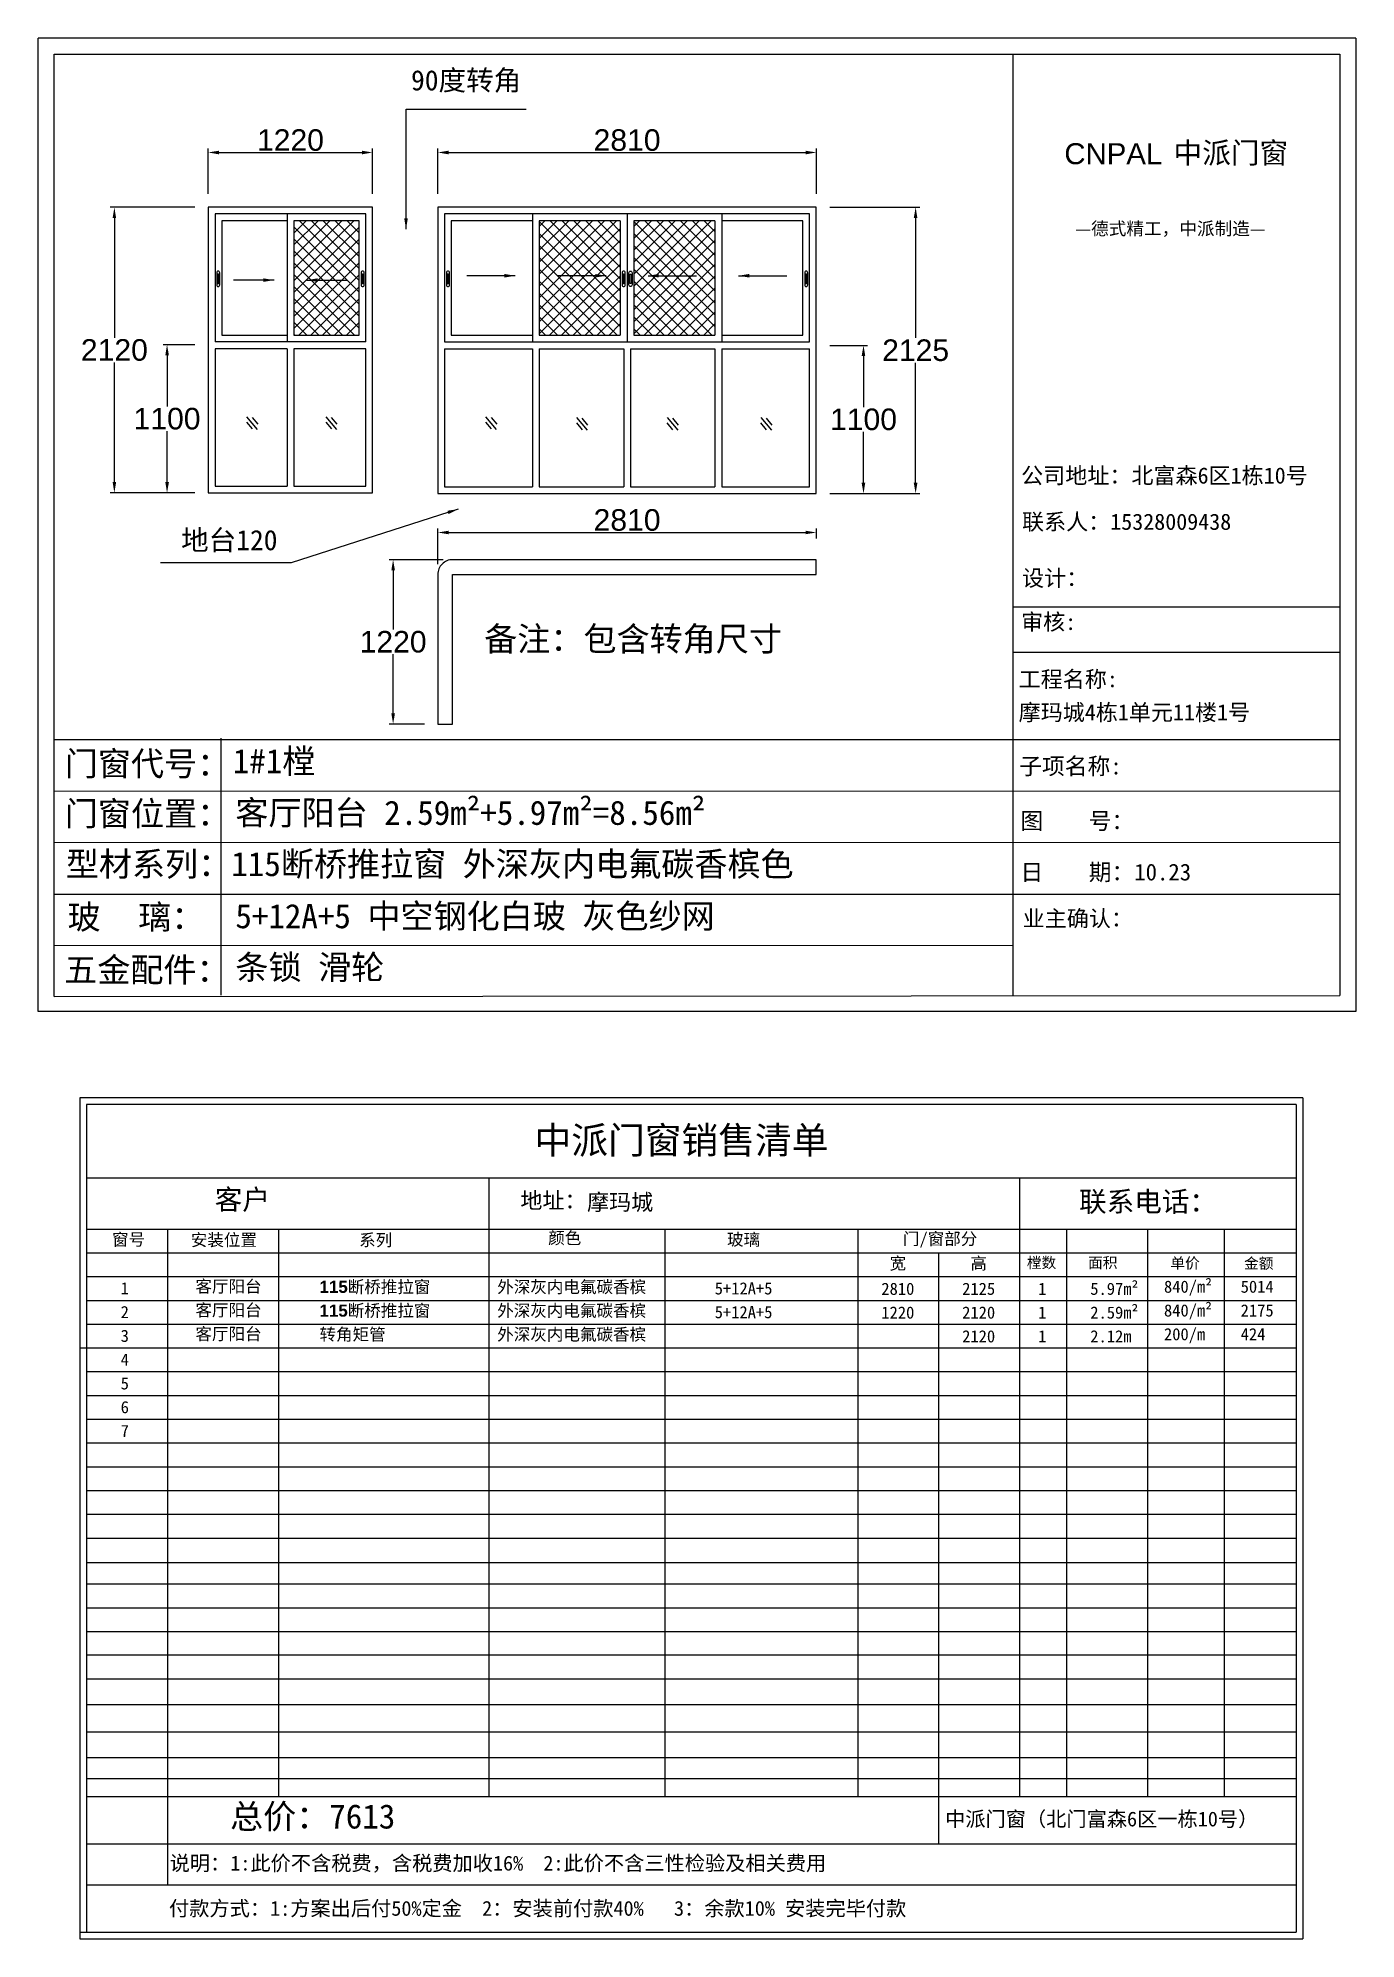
# Model space of a CAD drawing. Header units: inches. Extents: x -138455 to 599497, y -747149 to 13167.
# Drawn here: x 186478 to 196262, y -316519 to -302408 of the extents above; entities that cross this region are included whole.
import ezdxf

# ---------------------------------------------------------------- set-up
doc = ezdxf.new("R2010")
doc.units = ezdxf.units.IN
doc.header["$MEASUREMENT"] = 0
doc.header["$PDMODE"] = 35
doc.header["$PDSIZE"] = -3
doc.layers.add('0 @ 1', color=7, linetype='Continuous')
doc.styles.add('Annotative', font='arialbd.ttf')
doc.styles.add('MtXpl_', font='')
doc.styles.get("Standard").update_dxf_attribs({"font": 'arial.ttf'})
doc.styles.get('MtXpl_').set_extended_font_data('SimSun')
doc.dimstyles.get("Standard").update_dxf_attribs({"dimtxt": 80, "dimasz": 70, "dimexe": 40, "dimexo": 80, "dimgap": 0, "dimtad": 1, "dimtih": 1, "dimtoh": 1, "dimdec": 0, "dimzin": 0, "dimdsep": 46, "dimtxsty": 'Standard', "dimcen": 0.09, "dimadec": 0, "dimazin": 0, "dimtfac": 1, "dimtdec": 0, "dimtofl": 0, "dimtmove": 0, "dimatfit": 3, "dimfxl": 0, "dimtolj": 1, "dimtzin": 0, "dimarcsym": 0})
pattern_1 = [(45, (0, 355.72), (-44.194174, 44.194174), []), (135, (0, 355.72), (-44.194174, -44.194174), [])]

msp = doc.modelspace()

# ---------------------------------------------------------------- texts
msp.add_text('CNPAL', height=156.04).set_placement((194096.8, -303344.2))
at = {"style": 'MtXpl_'}
for s, height, p in [('中派门窗', 156.04, (194907.1, -303337.8)), ('—德式精工，中派制造—', 96.027, (194178.5, -303870.2)), ('公司地址：北富森6区1栋10号', 120.034, (193776.1, -305715.1)), ('联系人：15328009438', 120.034, (193782.6, -306058.2)), ('设计：', 120.03, (193782.8, -306476.2)), ('审核:', 120.03, (193775.1, -306801.6)), ('工程名称:', 120.03, (193757.6, -307226.7)), ('摩玛城4栋1单元11楼1号', 120.034, (193757.6, -307473.2)), ('子项名称:', 124.04, (193761.4, -307874.1)), ('图    号：', 124.04, (193770.3, -308280.9)), ('日    期：10.23', 124.037, (193770.8, -308660.9)), ('业主确认：', 120.03, (193787.4, -309003))]:
    msp.add_text(s, height=height, dxfattribs=at).set_placement(p)
at = {"layer": '0 @ 1', "style": 'Annotative'}
for s, height, p in [('门窗代号：', 180.05, (186677, -307883.7)), ('门窗位置：', 180.05, (186677, -308254.6)), ('型材系列：', 180.05, (186684.6, -308629.3)), ('玻    璃：', 180.05, (186697.2, -309022.2)), ('五金配件：', 180.05, (186672.6, -309413.7)), ('摩玛城', 120, (190553.7, -311108.6))]:
    msp.add_text(s, height=height, dxfattribs=at).set_placement(p)
for s, width, insert, char_height, attachment_point in [('{\\fSimSun|b1|i0|c134|p2;90度转角}', 3781.18, (189247.1, -302646.1), 150, 1), ('{\\fSimSun|b1|i0|c134|p2;地台120 }', 3781.18, (188255.8, -306059.6), 150, 3), ('{\\fSimSun|b1|i0|c134|p2;备注：包含转角尺寸}', 7839.588, (189790.2, -306777.5), 180.051, 1), ('{\\fSimSun|b1|i0|c134|p2;1#1樘}', 4396.385, (187923.8, -307685.2), 180.051, 1), ('{\\fSimSun|b1|i0|c134|p2;客厅阳台 2.59m²+5.97m²=8.56m²}', 7839.588, (187943.2, -308068.4), 180.051, 1), ('{\\fSimSun|b1|i0|c134|p2;115断桥推拉窗 外深灰内电氟碳香槟色}', 9006.576, (187913.2, -308448.6), 180.051, 1), ('{\\fSimSun|b1|i0|c134|p2;5+12A+5 中空钢化白玻 灰色纱网}', 7839.588, (187943.3, -308835.5), 180.051, 1), ('{\\fSimSun|b1|i0|c134|p2;条锁 滑轮}', 7839.588, (187943.5, -309215.3), 180.051, 1), ('{\\fSimSun|b1|i0|c134|p2;中派门窗销售清单}', 2802.276, (190164, -310489.3), 200, 1), ('{\\fSimSun|b1|i0|c134|p2;客户}', 485.592, (187790.1, -310954.5), 150, 1), ('{\\fSimSun|b1|i0|c134|p2;地址：}', 3483.473, (190058.8, -310976.1), 120, 1), ('{\\fSimSun|b1|i0|c134|p2;联系电话：}', 1409.924, (194206.4, -310969.4), 150, 1), ('{\\fSimSun|b1|i0|c134|p2;窗号}', 485.592, (187027.4, -311281), 90, 1), ('{\\fSimSun|b1|i0|c134|p2;安装位置}', 706.927, (187612.3, -311284.3), 90, 1), ('{\\fSimSun|b1|i0|c134|p2;系列}', 485.592, (188861.9, -311285.1), 90, 1), ('{\\fSimSun|b1|i0|c134|p2;颜色}', 485.592, (190265.4, -311269.5), 90, 1), ('{\\fSimSun|b1|i0|c134|p2;玻璃}', 485.592, (191593, -311281.2), 90, 1), ('{\\fSimSun|b1|i0|c134|p2;门/窗部分}', 603.897, (192898.3, -311275.8), 90, 1), ('{\\fSimSun|b1|i0|c134|p2;宽 }', 603.897, (192799.5, -311457.9), 90, 1), ('{\\fSimSun|b1|i0|c134|p2;高 }', 603.897, (193399.5, -311457.9), 90, 1), ('{\\fSimSun|b1|i0|c134|p2;樘数}', 603.897, (193818.3, -311458.1), 80, 1), ('{\\fSimSun|b1|i0|c134|p2;面积}', 603.897, (194272.7, -311458.1), 80, 1), ('{\\fSimSun|b1|i0|c134|p2;单价}', 603.897, (194883.7, -311461.8), 80, 1), ('{\\fSimSun|b1|i0|c134|p2;金额}', 603.897, (195430.7, -311463.3), 80, 1), ('{\\fSimSun|b1|i0|c134|p2;1}', 485.592, (187091.8, -311643.3), 90, 1), ('{\\fSimSun|b1|i0|c134|p2;客厅阳台}', 1533.976, (187647, -311629.1), 90, 1), ('115{\\fSimSun|b1|i0|c134|p2;断桥推拉窗}', 997.546, (188567.6, -311632.6), 90, 1), ('{\\fSimSun|b1|i0|c134|p2;外深灰内电氟碳香槟}', 1304.364, (189887.1, -311632.9), 90, 1), ('{\\fSimSun|b1|i0|c134|p2;5+12A+5}', 997.546, (191501.4, -311644), 90, 1), ('{\\fSimSun|b1|i0|c134|p2;2810}', 997.546, (192738.4, -311647), 90, 1), ('{\\fSimSun|b1|i0|c134|p2;2125}', 997.546, (193338.4, -311647), 90, 1), ('{\\fSimSun|b1|i0|c134|p2;1}', 997.546, (193902.2, -311647), 90, 1), ('{\\fSimSun|b1|i0|c134|p2;5.97m²}', 997.546, (194289.4, -311647), 90, 1), ('{\\fSimSun|b1|i0|c134|p2;840/m²}', 997.546, (194836.4, -311631.3), 90, 1), ('{\\fSimSun|b1|i0|c134|p2;5014}', 997.546, (195405.7, -311631.3), 90, 1), ('{\\fSimSun|b1|i0|c134|p2;2}', 485.592, (187091.8, -311819.7), 90, 1), ('{\\fSimSun|b1|i0|c134|p2;客厅阳台}', 1533.976, (187647, -311805.6), 90, 1), ('115{\\fSimSun|b1|i0|c134|p2;断桥推拉窗}', 997.546, (188567.6, -311809.1), 90, 1), ('{\\fSimSun|b1|i0|c134|p2;外深灰内电氟碳香槟}', 1304.364, (189887.1, -311809.3), 90, 1), ('{\\fSimSun|b1|i0|c134|p2;5+12A+5}', 997.546, (191501.4, -311820.5), 90, 1), ('{\\fSimSun|b1|i0|c134|p2;1220}', 997.546, (192738.4, -311823.5), 90, 1), ('{\\fSimSun|b1|i0|c134|p2;2120}', 997.546, (193338.4, -311823.5), 90, 1), ('{\\fSimSun|b1|i0|c134|p2;1}', 997.546, (193902.2, -311823.5), 90, 1), ('{\\fSimSun|b1|i0|c134|p2;2.59m²}', 997.546, (194289.4, -311823.5), 90, 1), ('{\\fSimSun|b1|i0|c134|p2;840/m²}', 997.546, (194836.4, -311807.8), 90, 1), ('{\\fSimSun|b1|i0|c134|p2;2175}', 997.546, (195405.7, -311807.8), 90, 1), ('{\\fSimSun|b1|i0|c134|p2;客厅阳台}', 1533.976, (187647, -311982), 90, 1), ('{\\fSimSun|b1|i0|c134|p2;转角矩管}', 997.546, (188567.6, -311985.6), 90, 1), ('{\\fSimSun|b1|i0|c134|p2;外深灰内电氟碳香槟}', 1304.364, (189887.1, -311985.8), 90, 1), ('{\\fSimSun|b1|i0|c134|p2;200/m}', 997.546, (194836.4, -311984.2), 90, 1), ('{\\fSimSun|b1|i0|c134|p2;424}', 997.546, (195405.7, -311984.2), 90, 1), ('{\\fSimSun|b1|i0|c134|p2;3}', 485.592, (187091.8, -311996.2), 90, 1), ('{\\fSimSun|b1|i0|c134|p2;2120}', 997.546, (193338.4, -312000), 90, 1), ('{\\fSimSun|b1|i0|c134|p2;1}', 997.546, (193902.2, -312000), 90, 1), ('{\\fSimSun|b1|i0|c134|p2;2.12m}', 997.546, (194289.4, -312000), 90, 1), ('{\\fSimSun|b1|i0|c134|p2;4}', 485.592, (187091.8, -312172.7), 90, 1), ('{\\fSimSun|b1|i0|c134|p2;5}', 485.592, (187091.8, -312349.2), 90, 1), ('{\\fSimSun|b1|i0|c134|p2;6}', 485.592, (187091.8, -312525.6), 90, 1), ('{\\fSimSun|b1|i0|c134|p2;7}', 485.592, (187091.8, -312702.1), 90, 1), ('{\\fSimSun|b1|i0|c134|p2;总价：7613}', 2957.882, (187904, -315518.9), 180, 1), ('{\\fSimSun|b1|i0|c134|p2;中派门窗（北门富森6区一栋10号）}', 2734.804, (193211.6, -315572.8), 110, 1), ('{\\fSimSun|b1|i0|c134|p2;说明：1:此价不含税费，含税费加收16%  2:此价不含三性检验及相关费用}', 6113.097, (187455, -315900.6), 110, 1), ('{\\fSimSun|b1|i0|c134|p2;付款方式：1:方案出后付50%定金  2：安装前付款40%   3：余款10% 安装完毕付款}', 6510.182, (187450.7, -316236.1), 110, 1)]:
    msp.add_mtext_dynamic_manual_height_columns(s, width=width, gutter_width=903.5, heights=[0], dxfattribs=dict(at, insert=insert, char_height=char_height, attachment_point=attachment_point))

# ---------------------------------------------------------------- blocks, each defined once
blk = doc.blocks.new('*D2039')
at = {"color": 0, "lineweight": -2, "transparency": 16777216}
for p, q in [((187642, -303664), (187015, -303664)), ((187045, -303744), (187045, -304632)), ((187045, -305704), (187045, -304815)), ((187642, -305784), (187015, -305784))]:
    blk.add_line(p, q, dxfattribs=at)
at = {"color": 0, "transparency": 16777216}
for points in [[(187032, -303744), (187058, -303744), (187045, -303664)], [(187032, -305704), (187058, -305704), (187045, -305784)]]:
    blk.add_solid(points, dxfattribs=at)
at = {"layer": 'Defpoints', "color": 0, "transparency": 16777216}
for p in [(187742, -303664), (187045, -305784), (187742, -305784)]:
    blk.add_point(p, dxfattribs=at)
at = {"color": 0, "transparency": 16777216, "insert": (187045, -304724), "char_height": 160, "attachment_point": 5}
blk.add_mtext('\\A1;2120', dxfattribs=at)
blk = doc.blocks.new('*D2040')
at = {"color": 0, "lineweight": -2, "transparency": 16777216}
for p, q in [((187742, -303564), (187742, -303227)), ((188962, -303564), (188962, -303227)), ((187822, -303257), (188882, -303257))]:
    blk.add_line(p, q, dxfattribs=at)
at = {"color": 0, "transparency": 16777216}
for points in [[(187822, -303244), (187822, -303271), (187742, -303257)], [(188882, -303244), (188882, -303271), (188962, -303257)]]:
    blk.add_solid(points, dxfattribs=at)
at = {"layer": 'Defpoints', "color": 0, "transparency": 16777216}
for p in [(188962, -303257), (187742, -303664), (188962, -303664)]:
    blk.add_point(p, dxfattribs=at)
at = {"color": 0, "transparency": 16777216, "insert": (188352, -303166), "char_height": 160, "attachment_point": 5}
blk.add_mtext('\\A1;1220', dxfattribs=at)
blk = doc.blocks.new('*D2041')
at = {"color": 0, "lineweight": -2, "transparency": 16777216}
for p, q in [((189446, -303564), (189446, -303227)), ((192256, -303564), (192256, -303227)), ((189526, -303257), (192176, -303257))]:
    blk.add_line(p, q, dxfattribs=at)
at = {"color": 0, "transparency": 16777216}
for points in [[(189526, -303244), (189526, -303271), (189446, -303257)], [(192176, -303244), (192176, -303271), (192256, -303257)]]:
    blk.add_solid(points, dxfattribs=at)
at = {"layer": 'Defpoints', "color": 0, "transparency": 16777216}
for p in [(192256, -303257), (189446, -303664), (192256, -303664)]:
    blk.add_point(p, dxfattribs=at)
at = {"color": 0, "transparency": 16777216, "insert": (190851, -303166), "char_height": 160, "attachment_point": 5}
blk.add_mtext('\\A1;2810', dxfattribs=at)
blk = doc.blocks.new('*D2042')
at = {"color": 0, "lineweight": -2, "transparency": 16777216}
for p, q in [((192356, -303664), (193023, -303664)), ((192993, -303744), (192993, -304634)), ((192993, -305709), (192993, -304818)), ((192356, -305789), (193023, -305789))]:
    blk.add_line(p, q, dxfattribs=at)
at = {"color": 0, "transparency": 16777216}
for points in [[(192979, -303744), (193006, -303744), (192993, -303664)], [(192979, -305709), (193006, -305709), (192993, -305789)]]:
    blk.add_solid(points, dxfattribs=at)
at = {"layer": 'Defpoints', "color": 0, "transparency": 16777216}
for p in [(192256, -303664), (192256, -305789), (192993, -305789)]:
    blk.add_point(p, dxfattribs=at)
at = {"color": 0, "transparency": 16777216, "insert": (192993, -304726), "char_height": 160, "attachment_point": 5}
blk.add_mtext('\\A1;2125', dxfattribs=at)
blk = doc.blocks.new('123as')
at = {"color": 0}
for p, q in [((90189, 51387), (90252, 51462)), ((90194, 51330), (90312, 51470)), ((90251, 51335), (90314, 51410))]:
    blk.add_line(p, q, dxfattribs=at)
blk = doc.blocks.new('*D2043')
at = {"color": 0, "lineweight": -2, "transparency": 16777216}
for p, q in [((192356, -304689), (192636, -304689)), ((192606, -304769), (192606, -305147)), ((192606, -305709), (192606, -305330)), ((192356, -305789), (192636, -305789))]:
    blk.add_line(p, q, dxfattribs=at)
at = {"color": 0, "transparency": 16777216}
for points in [[(192592, -304769), (192619, -304769), (192606, -304689)], [(192592, -305709), (192619, -305709), (192606, -305789)]]:
    blk.add_solid(points, dxfattribs=at)
at = {"layer": 'Defpoints', "color": 0, "transparency": 16777216}
for p in [(192256, -304689), (192256, -305789), (192606, -305789)]:
    blk.add_point(p, dxfattribs=at)
at = {"color": 0, "transparency": 16777216, "insert": (192606, -305239), "char_height": 160, "attachment_point": 5}
blk.add_mtext('\\A1;1100', dxfattribs=at)
blk = doc.blocks.new('123z')
at = {"color": 0}
for points in [[(94078, 52755), (94078, 52755, 0.414214), (94088, 52765), (94088, 52845, 0.414214), (94078, 52855), (94078, 52855, 0.414214), (94068, 52845), (94068, 52765, 0.414214)], [(94078, 52775), (94078, 52775, 0.414214), (94083, 52780), (94083, 52830, 0.414214), (94078, 52835), (94078, 52835, 0.414214), (94073, 52830), (94073, 52780, 0.414214)]]:
    blk.add_lwpolyline(points, format="xyb", close=True, dxfattribs=at)
blk = doc.blocks.new('*D2044')
at = {"color": 0, "lineweight": -2, "transparency": 16777216}
for p, q in [((187642, -304684), (187406, -304684)), ((187436, -304764), (187436, -305142)), ((187436, -305704), (187436, -305325)), ((187642, -305784), (187406, -305784))]:
    blk.add_line(p, q, dxfattribs=at)
at = {"color": 0, "transparency": 16777216}
for points in [[(187423, -304764), (187450, -304764), (187436, -304684)], [(187423, -305704), (187450, -305704), (187436, -305784)]]:
    blk.add_solid(points, dxfattribs=at)
at = {"layer": 'Defpoints', "color": 0, "transparency": 16777216}
for p in [(187742, -304684), (187436, -305784), (187742, -305784)]:
    blk.add_point(p, dxfattribs=at)
at = {"color": 0, "transparency": 16777216, "insert": (187436, -305234), "char_height": 160, "attachment_point": 5}
blk.add_mtext('\\A1;1100', dxfattribs=at)
blk = doc.blocks.new('*D2045')
at = {"color": 0, "lineweight": -2, "transparency": 16777216}
for p, q in [((189446, -306313), (189446, -306048)), ((192256, -306122), (192256, -306048)), ((189526, -306078), (192176, -306078))]:
    blk.add_line(p, q, dxfattribs=at)
at = {"color": 0, "transparency": 16777216}
for points in [[(189526, -306065), (189526, -306091), (189446, -306078)], [(192176, -306065), (192176, -306091), (192256, -306078)]]:
    blk.add_solid(points, dxfattribs=at)
at = {"layer": 'Defpoints', "color": 0, "transparency": 16777216}
for p in [(192256, -306078), (192256, -306222), (189446, -306413)]:
    blk.add_point(p, dxfattribs=at)
at = {"color": 0, "transparency": 16777216, "insert": (190851, -305986), "char_height": 160, "attachment_point": 5}
blk.add_mtext('\\A1;2810', dxfattribs=at)
blk = doc.blocks.new('*D2046')
at = {"color": 0, "lineweight": -2, "transparency": 16777216}
for p, q in [((189486, -306280), (189084, -306280)), ((189114, -306360), (189114, -306798)), ((189114, -307420), (189114, -306982)), ((189346, -307500), (189084, -307500))]:
    blk.add_line(p, q, dxfattribs=at)
at = {"color": 0, "transparency": 16777216}
for points in [[(189101, -306360), (189128, -306360), (189114, -306280)], [(189101, -307420), (189128, -307420), (189114, -307500)]]:
    blk.add_solid(points, dxfattribs=at)
at = {"layer": 'Defpoints', "color": 0, "transparency": 16777216}
for p in [(189586, -306280), (189114, -307500), (189446, -307500)]:
    blk.add_point(p, dxfattribs=at)
at = {"color": 0, "transparency": 16777216, "insert": (189114, -306890), "char_height": 160, "attachment_point": 5}
blk.add_mtext('\\A1;1220', dxfattribs=at)

# ---------------------------------------------------------------- dimensions: what is measured, and where the dimension line sits
for base, p1, p2, picture, middle in [((188962.1, -303257.4), (187742.1, -303663.7), (188962.1, -303663.7), '*D2040', (188352.1, -303165.7)), ((192255.7, -303257.4), (189445.7, -303663.7), (192255.7, -303663.7), '*D2041', (190850.7, -303165.7)), ((192255.7, -306078), (189445.7, -306413.3), (192255.7, -306221.6), '*D2045', (190850.7, -305986.3))]:
    dim = msp.add_linear_dim(base=base, p1=p1, p2=p2, dimstyle='Standard', override={"dimtxt": 160, "dimasz": 80, "dimexe": 30, "dimexo": 100, "dimgap": 10, "dimfxl": 100})
    dim.commit()
    dim.dimension.update_dxf_attribs({"geometry": picture, "text_midpoint": middle})
for base, p1, p2, picture, middle in [((187045.2, -305783.7), (187742.1, -303663.7), (187742.1, -305783.7), '*D2039', (187045.2, -304723.7)), ((187436.5, -305783.7), (187742.1, -304683.7), (187742.1, -305783.7), '*D2044', (187436.5, -305233.7)), ((192605.7, -305788.7), (192255.7, -304688.7), (192255.7, -305788.7), '*D2043', (192605.7, -305238.7)), ((189114.2, -307499.9), (189586.4, -306279.9), (189445.7, -307499.9), '*D2046', (189114.2, -306889.9))]:
    dim = msp.add_linear_dim(base=base, p1=p1, p2=p2, angle=90, dimstyle='Standard', override={"dimtxt": 160, "dimasz": 80, "dimexe": 30, "dimexo": 100, "dimgap": 10, "dimfxl": 100})
    dim.commit()
    dim.dimension.update_dxf_attribs({"geometry": picture, "text_midpoint": middle})
dim = msp.add_linear_dim(base=(192992.8, -305788.7), p1=(192255.7, -303663.7), p2=(192255.7, -305788.7), angle=90, dimstyle='Standard', override={"dimtxt": 160, "dimasz": 80, "dimexe": 30, "dimexo": 100, "dimgap": 10, "dimfxl": 100})
dim.commit()
dim.dimension.update_dxf_attribs({"geometry": '*D2042', "text_midpoint": (192992.8, -304726.2), "dimtype": 160})

# ---------------------------------------------------------------- hatches: boundary and pattern name
h = msp.add_hatch()
h.set_pattern_fill('ANSI37', color=256, scale=500)
h.set_pattern_definition(pattern_1)
h.paths.add_polyline_path([(188377.1, -304613.7), (188862.1, -304613.7), (188862.1, -303763.7), (188377.1, -303763.7)])
h = msp.add_hatch()
h.set_pattern_fill('ANSI37', color=256, scale=500)
h.set_pattern_definition([(45, (-702.5, 355.72), (-44.194174, 44.194174), []), (135, (-702.5, 355.72), (-44.194174, -44.194174), [])])
h.paths.add_polyline_path([(190800.7, -303763.7), (190198.2, -303763.7), (190198.2, -304613.7), (190800.7, -304613.7)])
h = msp.add_hatch()
h.set_pattern_fill('ANSI37', color=256, scale=500)
h.set_pattern_definition(pattern_1)
h.paths.add_polyline_path([(191503.2, -303763.7), (190900.7, -303763.7), (190900.7, -304613.7), (191503.2, -304613.7)])

# ---------------------------------------------------------------- linework, layer by layer
for p, q in [((196261.6, -302407.5), (186478.2, -302407.5)), ((186478.2, -309634.9), (186478.2, -302407.5)), ((186598.3, -302527.1), (196142, -302527.1)), ((186598.3, -309521.7), (186598.3, -302527.1)), ((193713.6, -302527.1), (193713.6, -309515.4)), ((196142, -302527.1), (196142, -309515)), ((196261.6, -302407.5), (196261.6, -309634.9)), ((188962.1, -303663.7), (187742.1, -303663.7)), ((187742.1, -303663.7), (187742.1, -305783.7)), ((188962.1, -305783.7), (188962.1, -303663.7)), ((192255.7, -303663.7), (189445.7, -303663.7)), ((189445.7, -303663.7), (189445.7, -305788.7)), ((192255.7, -305788.7), (192255.7, -303663.7)), ((188327.1, -303713.7), (188327.1, -304663.7)), ((188377.1, -303763.7), (188377.1, -304613.7)), ((192205.7, -303713.7), (189495.7, -303713.7)), ((189495.7, -303713.7), (189495.7, -304663.7)), ((189545.7, -303763.7), (189545.7, -304613.7)), ((190148.2, -303763.7), (189545.7, -303763.7)), ((190148.2, -303713.7), (190148.2, -304663.7)), ((190800.7, -303763.7), (190198.2, -303763.7)), ((190198.2, -303763.7), (190198.2, -304613.7)), ((190800.7, -303763.7), (190800.7, -304613.7)), ((190850.7, -303713.7), (190850.7, -304663.7)), ((190900.7, -303763.7), (190900.7, -304613.7)), ((191503.2, -303763.7), (190900.7, -303763.7)), ((191503.2, -303763.7), (191503.2, -304613.7)), ((191553.2, -303713.7), (191553.2, -304663.7)), ((192155.7, -303763.7), (191553.2, -303763.7)), ((192155.7, -304613.7), (192155.7, -303763.7)), ((192205.7, -304663.7), (192205.7, -303713.7)), ((189545.7, -304613.7), (190148.2, -304613.7)), ((190198.2, -304613.7), (190800.7, -304613.7)), ((190900.7, -304613.7), (191503.2, -304613.7)), ((191553.2, -304613.7), (192155.7, -304613.7)), ((188912.1, -304663.7), (187792.1, -304663.7)), ((188327.1, -304713.7), (187792.1, -304713.7)), ((188327.1, -304713.7), (188327.1, -305733.7)), ((188912.1, -304713.7), (188377.1, -304713.7)), ((188377.1, -304713.7), (188377.1, -305733.7)), ((189495.7, -304663.7), (192205.7, -304663.7)), ((189495.7, -304713.7), (190148.2, -304713.7)), ((189495.7, -304713.7), (189495.7, -305738.7)), ((190148.2, -304713.7), (190148.2, -305738.7)), ((190198.2, -304713.7), (190198.2, -305738.7)), ((190198.2, -304713.7), (190825.7, -304713.7)), ((190825.7, -304713.7), (190825.7, -305738.7)), ((190875.7, -304713.7), (190875.7, -305738.7)), ((190875.7, -304713.7), (191503.2, -304713.7)), ((191503.2, -304713.7), (191503.2, -305738.7)), ((191553.2, -304713.7), (191553.2, -305738.7)), ((191553.2, -304713.7), (192205.7, -304713.7)), ((192205.7, -305738.7), (192205.7, -304713.7)), ((187742.1, -305783.7), (188962.1, -305783.7)), ((189495.7, -305738.7), (190148.2, -305738.7)), ((190198.2, -305738.7), (190825.7, -305738.7)), ((190875.7, -305738.7), (191503.2, -305738.7)), ((191553.2, -305738.7), (192205.7, -305738.7)), ((189445.7, -305788.7), (192255.7, -305788.7)), ((193713.6, -306629.8), (196142, -306629.8)), ((193713.6, -306966.1), (196142, -306966.1)), ((186597, -307614), (196142, -307614)), ((187834.1, -307604.6), (187834.6, -309513.1)), ((186597.3, -307997.1), (196142, -307994.5)), ((186597.5, -308380.4), (196142, -308377.8)), ((186597.8, -308763.9), (196142, -308763.9)), ((186598, -309144.3), (193713.6, -309140.9)), ((186598.3, -309521.7), (196142, -309515)), ((196261.6, -309634.9), (186478.2, -309634.9)), ((195867.9, -310275), (186788.7, -310275)), ((186788.7, -310275), (186788.7, -316518.5)), ((195867.9, -310275), (195867.9, -316518.5)), ((195817.9, -310325), (186838.7, -310325)), ((186838.7, -310325), (186838.7, -316468.5)), ((195817.9, -310325), (195817.9, -316468.5)), ((195817.9, -310871.4), (186838.7, -310871.4)), ((189824.5, -310871.4), (189824.5, -314236.4)), ((193762.9, -310871.4), (193762.9, -315460)), ((186838.7, -311248.4), (195817.9, -311248.4)), ((187438.7, -311248.4), (187438.7, -313542.5)), ((188263.2, -311248.4), (188263.2, -315460)), ((191132, -311248.4), (191132, -315460)), ((192562.9, -311248.4), (192562.9, -315460)), ((194114, -311248.4), (194114, -315460)), ((194714, -311248.4), (194714, -312836.6)), ((195283.3, -311248.4), (195283.3, -315460)), ((186838.7, -311424.9), (195817.9, -311424.9)), ((193162.9, -311424.9), (193162.9, -315460)), ((186838.7, -311601.3), (195817.9, -311601.3)), ((186838.7, -311777.8), (195817.9, -311777.8)), ((186838.7, -311954.3), (195817.9, -311954.3)), ((186788.7, -312130.8), (195817.9, -312130.8)), ((186838.7, -312307.2), (195817.9, -312307.2)), ((186838.7, -312483.7), (195817.9, -312483.7)), ((186838.7, -312660.2), (195817.9, -312660.2)), ((186838.7, -312836.6), (195817.9, -312836.6)), ((194714, -312836.6), (194714, -315460)), ((186838.7, -313013.1), (195817.9, -313013.1)), ((186838.7, -313189.6), (195817.9, -313189.6)), ((186838.7, -313366.1), (195817.9, -313366.1)), ((186838.7, -313542.5), (195817.9, -313542.5)), ((187438.7, -313542.5), (187438.7, -316116.5)), ((186838.7, -313724.3), (195817.9, -313724.3)), ((186838.7, -313883.4), (195817.9, -313883.4)), ((186838.7, -314059.9), (195817.9, -314059.9)), ((186838.7, -314236.4), (195817.9, -314236.4)), ((186838.7, -314236.4), (195817.9, -314236.4)), ((189824.5, -314236.4), (189824.5, -315460)), ((186838.7, -314409.8), (195817.9, -314409.8)), ((186838.7, -314588.1), (195817.9, -314588.1)), ((186838.7, -314778.7), (195817.9, -314778.7)), ((186838.7, -314980.5), (195817.9, -314980.5)), ((186838.7, -315171.2), (195817.9, -315171.2)), ((186838.7, -315327), (195817.9, -315327)), ((186838.7, -315460), (195817.9, -315460)), ((193162.9, -315460), (193162.9, -315812.9)), ((186838.7, -315812.9), (195817.9, -315812.9)), ((186838.7, -316116.5), (195817.9, -316116.5)), ((186788.7, -316468.5), (195817.9, -316468.5)), ((186788.7, -316518.5), (195867.9, -316518.5))]:
    msp.add_line(p, q)
for points in [[(188912.1, -304663.7), (188912.1, -303713.7), (187792.1, -303713.7), (187792.1, -304663.7)], [(188327.1, -303763.7), (187842.1, -303763.7), (187842.1, -304613.7), (188327.1, -304613.7)], [(188377.1, -304613.7), (188862.1, -304613.7), (188862.1, -303763.7), (188377.1, -303763.7)], [(187792.1, -304713.7), (187792.1, -305733.7), (188327.1, -305733.7)], [(188377.1, -305733.7), (188912.1, -305733.7), (188912.1, -304713.7)]]:
    msp.add_lwpolyline(points)
msp.add_lwpolyline([(189555.7, -306279.9, 0.4142136), (189445.7, -306389.9), (189445.7, -307499.9), (189555.7, -307499.9), (189555.7, -306389.9), (192255.7, -306389.9), (192255.7, -306279.9), (189555.7, -306279.9)], format="xyb")

# ---------------------------------------------------------------- block references
for name, p, xscale, yscale, zscale in [('123z', (80711.9, -364311.5), 1.138461538461538, 1.138461538461538, 1.138461538461538), ('123z', (81784.1, -364311.5), 1.138461538461538, 1.138461538461538, 1.138461538461538), ('123z', (82417.1, -364311.5), 1.138461538461538, 1.138461538461538, 1.138461538461538), ('123z', (83721.2, -364311.5), 1.138461538461538, 1.138461538461538, 1.138461538461538), ('123z', (297980.3, -364311.5), -1.138461538461538, 1.138461538461538, 1.138461538461538), ('123z', (85076.6, -364311.5), 1.138461538461538, 1.138461538461538, 1.138461538461538), ('123as', (248398.4, -339624), -0.6684526412304121, 0.6684526412304121, 0.6684526412304121), ('123as', (248987, -339624), -0.6684526412304121, 0.6684526412304121, 0.6684526412304121), ('123as', (250172.7, -339624), -0.6684526412304121, 0.6684526412304121, 0.6684526412304121), ('123as', (250847.7, -339630.1), -0.6684526412304121, 0.6684526412304121, 0.6684526412304121), ('123as', (251519.8, -339630.1), -0.6684526412304121, 0.6684526412304121, 0.6684526412304121), ('123as', (252215, -339630.1), -0.6684526412304121, 0.6684526412304121, 0.6684526412304121)]:
    msp.add_blockref(name, p, dxfattribs=dict(xscale=xscale, yscale=yscale, zscale=zscale))

msp.set_redraw_order([(e.dxf.handle, doc.entitydb.next_handle()) for e in msp.query("TEXT MTEXT ATTDEF DIMENSION ARC_DIMENSION")])  # texts and dimensions are drawn at this point

# ---------------------------------------------------------------- leaders
for points in [[(189210.1, -303827.1), (189210.1, -302936.4), (190100.9, -302936.4)], [(188230.3, -304204.5), (187928.5, -304204.5)], [(188474, -304204.5), (188775.8, -304204.5)], [(190020.2, -304172.2), (189661.1, -304172.2)], [(190695, -304172.2), (190335.9, -304172.2)], [(191006.4, -304172.2), (191365.6, -304172.2)], [(191677.6, -304172.2), (192036.7, -304172.2)], [(189598.1, -305904.6), (188356.3, -306303.3), (187386.9, -306303.3)]]:
    msp.add_leader(points, dimstyle='Standard', override={"dimtxt": 160, "dimasz": 80, "dimexe": 30, "dimexo": 100, "dimgap": 10, "dimtad": 0, "dimfxl": 100})

doc.saveas('drawing.dxf')
